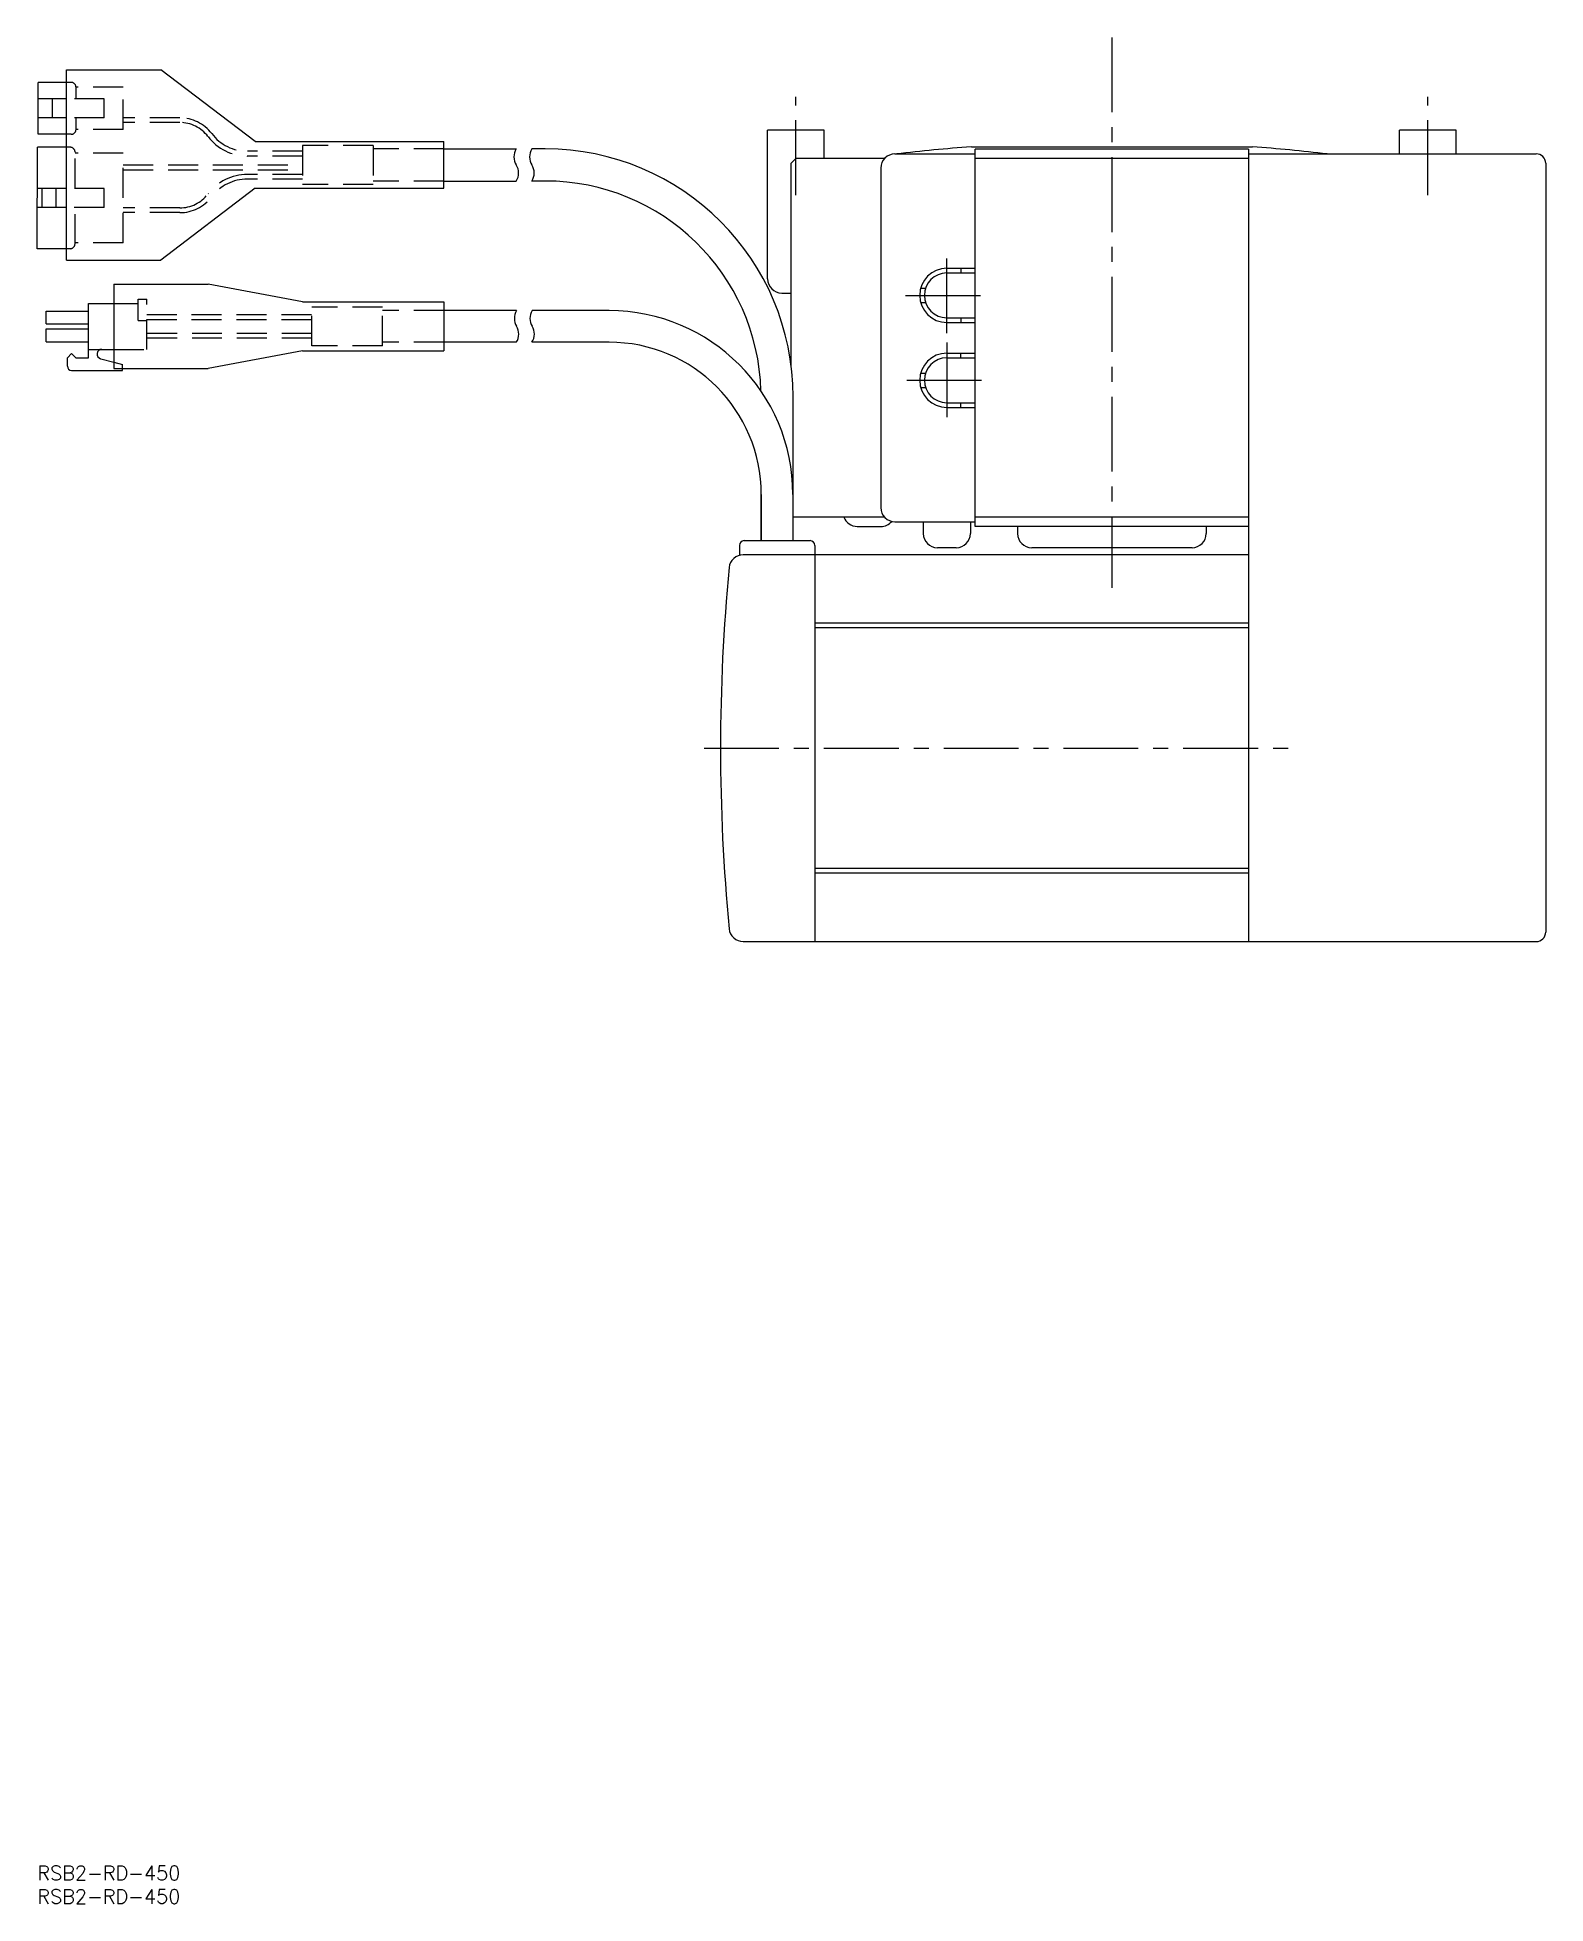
# Model space of a CAD drawing. Extents: x 0 to 1571, y -8 to 733.
# Drawn here: x 0 to 319.9, y -8 to 387.7 of the extents above; entities that cross this region are included whole.
import ezdxf

# ---------------------------------------------------------------- set-up
doc = ezdxf.new("R2010")
doc.units = 0
doc.header["$LTSCALE"] = 0.5
doc.linetypes.add('CENTER', pattern=[50.8, 31.75, -6.35, 6.35, -6.35])
doc.linetypes.add('DASHED', pattern=[19.05, 12.7, -6.35])
for name, color, linetype in [('MSM_CENTER', 1, 'CENTER'), ('MSM_CONTINUOUS', 7, 'CONTINUOUS'), ('MSM_DASHED', 4, 'DASHED'), ('MSM_NARROW', 5, 'CONTINUOUS'), ('MSM_PART_NUMBER', 7, 'CONTINUOUS')]:
    doc.layers.add(name, color=color, linetype=linetype)
doc.styles.get("Standard").update_dxf_attribs({"font": 'txt.shx', "height": 3, "bigfont": 'bigfont.shx'})

# ---------------------------------------------------------------- blocks, each defined once
blk = doc.blocks.new('*U1')
at = {"layer": 'MSM_PART_NUMBER'}
blk.add_text('RSB2-RD-450', height=3, dxfattribs=at).set_placement((0, -3))
blk = doc.blocks.new('*U2')
at = {"layer": 'MSM_PART_NUMBER'}
blk.add_text('RSB2-RD-450', height=3, dxfattribs=at).set_placement((0, -8))

msp = doc.modelspace()

# ---------------------------------------------------------------- linework, layer by layer
at = {"layer": 'MSM_CENTER'}
for p, q in [((227.89, 387.71), (227.89, 271.01)), ((160.89, 354.24), (160.89, 375.12)), ((294.89, 354.24), (294.89, 375.12)), ((192.89, 324.96), (192.89, 341.04)), ((184.14, 333), (200.98, 333)), ((192.89, 323.04), (192.89, 306.96)), ((184.39, 315), (201.23, 315)), ((141.42, 237), (265.46, 237))]:
    msp.add_line(p, q, dxfattribs=at)
at = {"layer": 'MSM_CONTINUOUS'}
for p, q in [((6.2, 340.45), (6.21, 380.85)), ((6.21, 380.85), (26.21, 380.85)), ((46.21, 365.6), (26.21, 380.85)), ((0.21, 367.15), (0.21, 378.15)), ((6.21, 378.15), (0.21, 378.15)), ((6.21, 374.65), (0.21, 374.65)), ((3.21, 370.65), (3.21, 374.65)), ((6.21, 370.65), (0.21, 370.65)), ((0, 342.9), (0.01, 364.4)), ((6.21, 364.4), (0.01, 364.4)), ((6.21, 367.15), (0.21, 367.15)), ((46.21, 365.6), (86.21, 365.6)), ((86.21, 355.7), (86.21, 365.6)), ((166.89, 368), (154.89, 368)), ((154.89, 336.5), (154.89, 368)), ((166.89, 362), (166.89, 368)), ((198.09, 364.5), (257.7, 364.5)), ((300.89, 368), (288.89, 368)), ((288.89, 363), (288.89, 368)), ((300.89, 363), (300.89, 368)), ((86.21, 364.05), (101.58, 364.05)), ((107.74, 364.05), (104.89, 364.05)), ((159.89, 361), (160.89, 362)), ((159.89, 317.97), (159.89, 361)), ((179.66, 362), (160.89, 362)), ((181.89, 363), (198.89, 363)), ((256.89, 364), (198.89, 364)), ((198.89, 284), (198.89, 364)), ((256.89, 362), (198.89, 362)), ((256.89, 364), (256.89, 196)), ((256.89, 363), (317.89, 363)), ((319.89, 361), (319.89, 198)), ((86.21, 357.25), (101.58, 357.25)), ((107.74, 357.25), (104.89, 357.25)), ((178.89, 360), (178.89, 288)), ((6.21, 355.65), (0.01, 355.65)), ((1, 351.65), (1.01, 355.65)), ((4, 351.65), (4.01, 355.65)), ((46.21, 355.7), (26.2, 340.45)), ((46.21, 355.7), (86.21, 355.7)), ((6.2, 351.65), (0, 351.65)), ((6.2, 342.9), (0, 342.9)), ((6.2, 340.45), (26.2, 340.45)), ((192.89, 338.75), (198.89, 338.75)), ((192.89, 337.75), (198.89, 337.75)), ((195.89, 338.75), (195.89, 337.75)), ((16.21, 335.37), (16.21, 317.47)), ((16.21, 335.37), (36.21, 335.37)), ((56.21, 331.62), (36.21, 335.37)), ((157.89, 333.5), (159.89, 333.5)), ((187.34, 334.5), (188.38, 334.5)), ((1.88, 329.66), (10.88, 329.66)), ((1.88, 326.96), (1.88, 329.66)), ((10.88, 319.76), (10.88, 331.28)), ((10.88, 331.28), (16.21, 331.28)), ((56.21, 331.62), (86.21, 331.62)), ((86.21, 331.62), (86.21, 321.22)), ((101.64, 329.77), (86.21, 329.77)), ((121.26, 329.77), (104.95, 329.77)), ((187.34, 331.5), (188.38, 331.5)), ((1.88, 326.96), (10.88, 326.96)), ((1.88, 323.18), (1.88, 325.88)), ((1.88, 325.88), (10.88, 325.88)), ((192.89, 328.25), (198.89, 328.25)), ((192.89, 327.25), (198.89, 327.25)), ((195.89, 328.25), (195.89, 327.25)), ((1.88, 323.18), (10.88, 323.18)), ((7.28, 320.66), (6.38, 319.76)), ((7.28, 320.66), (8.18, 319.76)), ((10.88, 321.56), (16.21, 321.56)), ((56.21, 321.22), (36.21, 317.47)), ((56.21, 321.22), (86.21, 321.22)), ((101.58, 323.07), (86.21, 323.07)), ((121.26, 323.07), (104.89, 323.07)), ((192.89, 320.75), (198.89, 320.75)), ((195.89, 319.75), (195.89, 320.75)), ((6.38, 317.96), (6.38, 319.76)), ((7.28, 317.06), (18.08, 317.06)), ((8.18, 319.76), (10.88, 319.76)), ((13.44, 319.57), (16.21, 318.86)), ((16.21, 317.47), (36.21, 317.47)), ((18.08, 317.06), (18.08, 317.47)), ((192.89, 319.75), (198.89, 319.75)), ((187.34, 316.5), (188.38, 316.5)), ((187.34, 313.5), (188.38, 313.5)), ((160.29, 281), (160.29, 311.5)), ((192.89, 310.25), (198.89, 310.25)), ((192.89, 309.25), (198.89, 309.25)), ((195.89, 309.25), (195.89, 310.25)), ((153.49, 281), (153.49, 292.59)), ((153.54, 290.79), (153.54, 281)), ((160.24, 290.79), (160.24, 281)), ((179.66, 286), (160.29, 286)), ((181.89, 285), (198.89, 285)), ((187.89, 285), (187.89, 282.5)), ((197.89, 285), (197.89, 282.5)), ((256.89, 286), (198.89, 286)), ((149.89, 281), (163.89, 281)), ((173.89, 284), (178.89, 284)), ((256.89, 284), (198.89, 284)), ((207.89, 284), (207.89, 282.5)), ((247.89, 284), (247.89, 282.5)), ((148.89, 280), (148.89, 277.88)), ((256.89, 278), (149.71, 278)), ((164.89, 280), (164.89, 196)), ((194.89, 279.5), (190.89, 279.5)), ((244.89, 279.5), (210.89, 279.5)), ((256.89, 263.5), (164.89, 263.5)), ((256.89, 262.5), (164.89, 262.5)), ((256.89, 211.5), (164.89, 211.5)), ((256.89, 210.5), (164.89, 210.5)), ((149.71, 196), (256.89, 196)), ((256.89, 196), (317.89, 196))]:
    msp.add_line(p, q, dxfattribs=at)
for centre, radius, start, end in [((227.89, -34.39), 400, 94.2733, 96.5514), ((227.89, -34.39), 400, 83.4486, 85.7267), ((107.74, 311.5), 52.55, 0, 90), ((181.89, 360), 3, 90, 180), ((317.89, 361), 2, 0, 90), ((107.74, 311.5), 45.75, 1.5574, 90), ((157.89, 336.5), 3, 180, 270), ((192.89, 333), 5.75, 90, 270), ((192.89, 333), 4.75, 90, 270), ((121.26, 290.79), 38.98, 0, 90), ((13.69, 320.55), 1.01, 90, 255.6186), ((121.26, 290.79), 32.28, 0, 90), ((192.89, 315), 5.75, 90, 270), ((7.28, 317.96), 0.9, 180, 270), ((192.89, 315), 4.75, 90, 270), ((173.89, 287), 3, 199.4712, 270), ((181.89, 288), 3, 180, 270), ((178.89, 287), 3, 270, 320.241), ((149.89, 280), 1, 90, 180), ((163.89, 280), 1, 0, 90), ((190.89, 282.5), 3, 180, 270), ((194.89, 282.5), 3, 270, 0), ((210.89, 282.5), 3, 180, 270), ((244.89, 282.5), 3, 270, 0), ((149.71, 275), 3, 90, 174.5074), ((544.89, 237), 400, 174.5074, 185.4926), ((149.71, 199), 3, 185.4926, 270), ((317.89, 198), 2, 270, 0)]:
    msp.add_arc(centre, radius, start, end, dxfattribs=at)
at = {"layer": 'MSM_DASHED'}
for p, q in [((7.21, 378.15), (6.21, 378.15)), ((8.21, 374.65), (8.21, 377.15)), ((18.21, 377.15), (8.21, 377.15)), ((18.21, 368.15), (18.21, 377.15)), ((14.21, 374.65), (6.21, 374.65)), ((14.21, 370.65), (14.21, 374.65)), ((14.21, 370.65), (6.21, 370.65)), ((8.21, 368.15), (8.21, 370.65)), ((18.21, 368.15), (8.21, 368.15)), ((30.23, 370.65), (18.21, 370.65)), ((30.23, 369.65), (18.21, 369.65)), ((7.21, 367.15), (6.21, 367.15)), ((7.01, 364.4), (6.21, 364.4)), ((71.21, 364.8), (56.21, 364.8)), ((56.21, 364.8), (56.21, 356.5)), ((71.21, 364.8), (71.21, 356.5)), ((8.01, 355.65), (8.01, 363.4)), ((18.21, 363.15), (8.01, 363.15)), ((18.2, 344.15), (18.21, 363.15)), ((18.21, 360.65), (56.21, 360.65)), ((56.21, 363.55), (44.56, 363.55)), ((56.21, 362.55), (44.56, 362.55)), ((86.21, 364.05), (71.21, 364.05)), ((18.21, 359.65), (56.21, 359.65)), ((56.21, 358.65), (44.56, 358.65)), ((56.21, 357.65), (44.56, 357.65)), ((71.21, 356.5), (56.21, 356.5)), ((86.21, 357.25), (71.21, 357.25)), ((14.21, 355.65), (6.21, 355.65)), ((14.2, 351.65), (14.21, 355.65)), ((14.2, 351.65), (6.2, 351.65)), ((8, 343.9), (8, 351.65)), ((30.23, 351.55), (18.2, 351.55)), ((30.23, 350.55), (18.2, 350.55)), ((7, 342.9), (6.2, 342.9)), ((18.2, 344.15), (8, 344.15)), ((16.21, 331.28), (21.41, 331.28)), ((21.41, 332.18), (23.21, 332.18)), ((21.41, 327.68), (21.41, 332.18)), ((23.21, 321.56), (23.21, 332.18)), ((23.21, 328.92), (58.21, 328.92)), ((58.21, 322.32), (58.21, 330.52)), ((73.21, 330.52), (58.21, 330.52)), ((73.21, 322.32), (73.21, 330.52)), ((86.21, 329.77), (73.21, 329.77)), ((21.41, 327.68), (23.21, 327.68)), ((23.21, 327.92), (58.21, 327.92)), ((58.21, 324.92), (23.21, 324.92)), ((16.21, 321.56), (23.21, 321.56)), ((58.21, 323.92), (23.21, 323.92)), ((73.21, 322.32), (58.21, 322.32)), ((86.21, 323.07), (73.21, 323.07)), ((16.21, 318.86), (18.08, 318.38)), ((18.08, 317.47), (18.08, 318.38))]:
    msp.add_line(p, q, dxfattribs=at)
for centre, radius, start, end in [((7.21, 377.15), 1, 359.9983, 89.9983), ((7.21, 368.15), 1, 269.9983, 359.9983), ((30.23, 362.15), 8.5, 37.2671, 89.9983), ((30.23, 362.15), 7.5, 37.2671, 89.9983), ((7.01, 363.4), 1, 359.9983, 89.9983), ((44.56, 373.05), 10.5, 217.2671, 269.9983), ((44.56, 373.05), 9.5, 217.2671, 269.9983), ((44.56, 348.15), 10.5, 89.9983, 142.7294), ((44.56, 348.15), 9.5, 89.9983, 142.7294), ((30.23, 359.05), 7.5, 269.9983, 322.7294), ((30.23, 359.05), 8.5, 269.9983, 322.7294), ((7, 343.9), 1, 269.9983, 359.9983)]:
    msp.add_arc(centre, radius, start, end, dxfattribs=at)
at = {"layer": 'MSM_NARROW'}
for centre, start, end in [((104.22, 362.35), 147.2209, 212.7791), ((98.94, 358.95), 327.2209, 32.7791), ((107.53, 362.35), 147.2209, 212.7791), ((102.25, 358.95), 327.2209, 32.7791), ((104.31, 328.12), 148.3093, 211.7225), ((107.63, 328.12), 148.3093, 211.7225), ((98.97, 324.82), 326.1644, 31.7225), ((102.28, 324.82), 326.1644, 31.7225)]:
    msp.add_arc(centre, 3.14, start, end, dxfattribs=at)

# ---------------------------------------------------------------- block references
at = {"layer": 'MSM_CONTINUOUS'}
for name in ['*U1', '*U2']:
    msp.add_blockref(name, (0, 0), dxfattribs=at)

doc.saveas('drawing.dxf')
